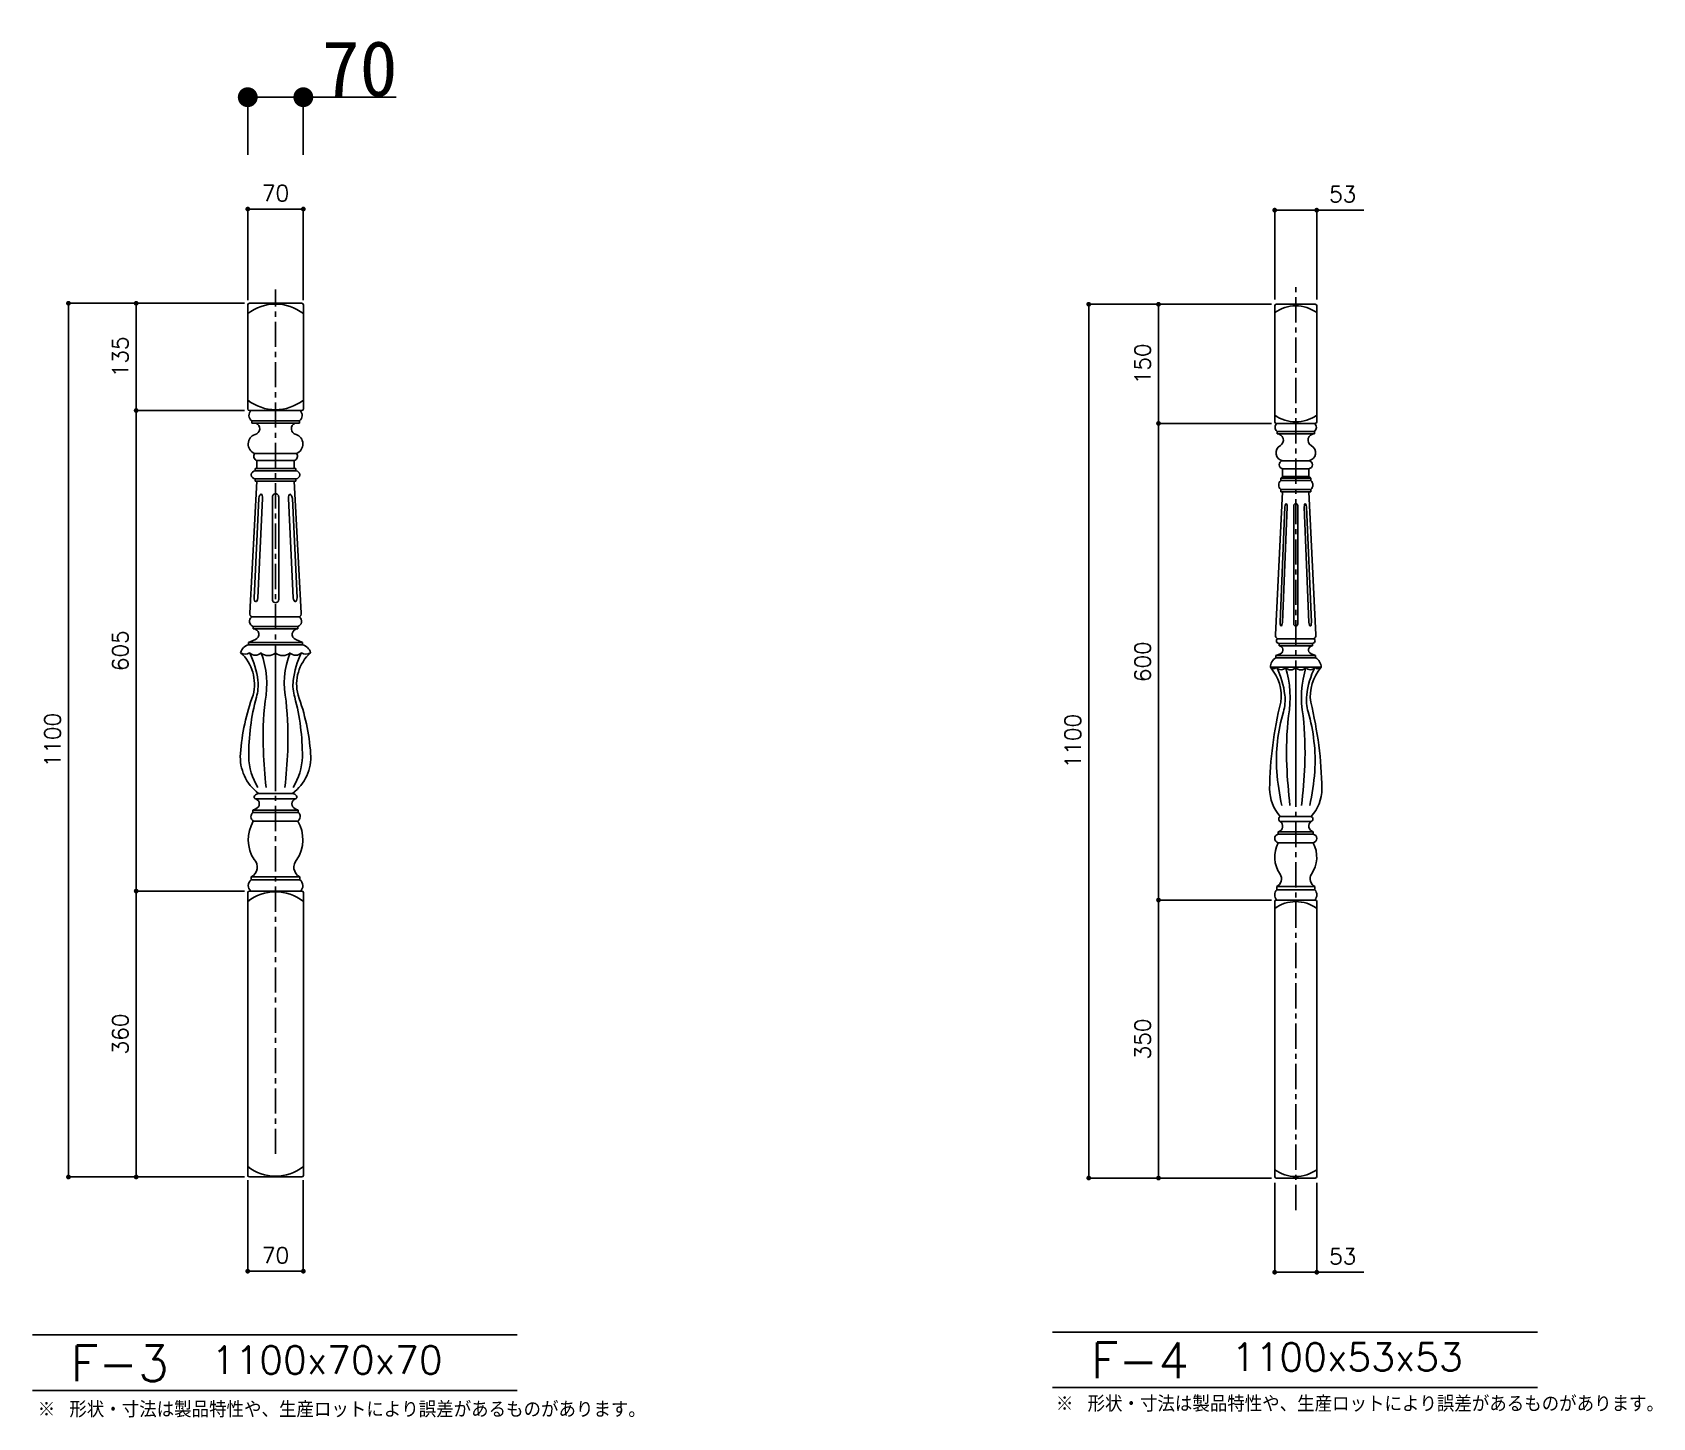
# Model space of a CAD drawing. Header units: millimetres. Extents: x -63086 to 144078, y -129912 to 13382.
# Drawn here: x -19935 to -17895, y -85373 to -83629 of the extents above; entities that cross this region are included whole.
import ezdxf

# ---------------------------------------------------------------- set-up
doc = ezdxf.new("R2010")
doc.units = ezdxf.units.MM
doc.linetypes.add('CENTER', pattern=[50.8, 31.75, -6.35, 6.35, -6.35])
doc.layers.get('0').update_dxf_attribs({"lineweight": 0})
for name, color, linetype in [('HOJO', 3, 'Continuous'), ('KIJUN', 7, 'Continuous'), ('SUNPOU', 70, 'Continuous'), ('WAKU', 1, 'Continuous')]:
    doc.layers.add(name, color=color, linetype=linetype)
doc.layers.add('展開建具用', color=250, linetype='Continuous', lineweight=9)
doc.styles.add('LIFE', font='romans', dxfattribs={"width": 0.7, "bigfont": 'extfont'})
doc.styles.get("Standard").update_dxf_attribs({"font": 'MS Mincho.ttf'})
doc.styles.add('SUNPOU', font='txt', dxfattribs={"bigfont": 'bigfont'})
doc.dimstyles.new('STANDARD$0', dxfattribs={"dimscale": 2, "dimtxt": 4.5, "dimasz": 1, "dimexe": 1, "dimexo": 2, "dimgap": 1, "dimtad": 3, "dimzin": 9, "dimdsep": 46, "dimtxsty": 'LIFE', "dimblk1": 'DOT', "dimblk2": 'DOT', "dimsah": 1, "dimcen": 0, "dimclrt": 3, "dimadec": 0, "dimazin": 0, "dimtfac": 1, "dimtdec": 4, "dimtmove": 0, "dimatfit": 3, "dimldrblk": 'DOT', "dimfxl": 1, "dimtolj": 1, "dimtzin": 0, "dimarcsym": 0})
doc.dimstyles.new('寸法', dxfattribs={"dimtxt": 70, "dimasz": 25, "dimexe": 1.5, "dimexo": 200, "dimtad": 1, "dimdec": 0, "dimtxsty": 'Standard', "dimblk": 'DOT', "dimcen": 2.5, "dimadec": 0, "dimazin": 0, "dimtfac": 1, "dimtdec": 0, "dimtmove": 0, "dimatfit": 3, "dimfxl": 200, "dimfxlon": 1, "dimarcsym": 0})

msp = doc.modelspace()

# ---------------------------------------------------------------- texts
at = {"layer": 'HOJO', "style": 'SUNPOU'}
for s, height, p in [('F-3', 45, (-19887.0179, -85326.9967)), ('1100x70x70', 35, (-19709.6823, -85317.8515)), ('F-4', 45, (-18602.1933, -85323.3207)), ('1100x53x53', 35, (-18424.8577, -85314.1755)), ('※ 形状・寸法は製品特性や、生産ロットにより誤差があるものがあります。', 20, (-18646.3366, -85365.614)), ('※ 形状・寸法は製品特性や、生産ロットにより誤差があるものがあります。', 20, (-19928.5876, -85372.7441))]:
    msp.add_text(s, height=height, dxfattribs=at).set_placement(p)

# ---------------------------------------------------------------- blocks, each defined once
blk = doc.blocks.new('_Dot')
at = {"color": 0, "linetype": 'ByBlock', "lineweight": -2}
blk.add_line((-0.5, 0), (-1, 0), dxfattribs=at)
at = {"color": 0, "linetype": 'ByBlock', "const_width": 0.5}
blk.add_lwpolyline([(-0.25, 0, 1), (0.25, 0, 1)], format="xyb", close=True, dxfattribs=at)
blk = doc.blocks.new('*D285')
at = {"layer": 'Defpoints', "color": 0, "transparency": 16777216}
for p in [(-19664.1, -85068), (-19594.1, -85068), (-19594.1, -85188.6)]:
    blk.add_point(p, dxfattribs=at)
at = {"layer": 'SUNPOU', "color": 70, "lineweight": -2, "transparency": 16777216}
for p, q in [((-19664.1, -85074), (-19664.1, -85188.6)), ((-19594.1, -85074), (-19594.1, -85188.6))]:
    blk.add_line(p, q, dxfattribs=at)
at = {"layer": 'SUNPOU', "color": 60, "lineweight": -2, "transparency": 16777216}
blk.add_line((-19658.1, -85188.6), (-19600.1, -85188.6), dxfattribs=at)
at = {"layer": 'SUNPOU', "color": 60, "lineweight": -2, "transparency": 16777216, "xscale": 6, "yscale": 6, "zscale": 6, "rotation": 180}
blk.add_blockref('_Dot', (-19664.1, -85188.6), dxfattribs=at)
at = {"layer": 'SUNPOU', "color": 60, "lineweight": -2, "transparency": 16777216, "xscale": 6, "yscale": 6, "zscale": 6}
blk.add_blockref('_Dot', (-19594.1, -85188.6), dxfattribs=at)
at = {"layer": 'SUNPOU', "color": 60, "transparency": 16777216, "insert": (-19629.1, -85168.6), "char_height": 20, "attachment_point": 5, "style": 'SUNPOU'}
blk.add_mtext('\\A1;70', dxfattribs=at)
blk = doc.blocks.new('*D286')
at = {"layer": 'Defpoints', "color": 0, "transparency": 16777216}
for p in [(-19662.1, -83970), (-19889.9, -85070), (-19662.1, -85070)]:
    blk.add_point(p, dxfattribs=at)
at = {"layer": 'SUNPOU', "color": 70, "lineweight": -2, "transparency": 16777216}
for p, q in [((-19668.1, -83970), (-19889.9, -83970)), ((-19668.1, -85070), (-19889.9, -85070))]:
    blk.add_line(p, q, dxfattribs=at)
at = {"layer": 'SUNPOU', "color": 60, "lineweight": -2, "transparency": 16777216}
blk.add_line((-19889.9, -83976), (-19889.9, -85064), dxfattribs=at)
at = {"layer": 'SUNPOU', "color": 60, "lineweight": -2, "transparency": 16777216, "xscale": 6, "yscale": 6, "zscale": 6}
for p, rotation in [((-19889.9, -83970), 90), ((-19889.9, -85070), 270)]:
    blk.add_blockref('_Dot', p, dxfattribs=dict(at, rotation=rotation))
at = {"layer": 'SUNPOU', "color": 60, "transparency": 16777216, "insert": (-19909.9, -84520), "char_height": 20, "attachment_point": 5, "rotation": 90, "style": 'SUNPOU'}
blk.add_mtext('\\A1;1100', dxfattribs=at)
blk = doc.blocks.new('*D287')
at = {"layer": 'Defpoints', "color": 0, "transparency": 16777216}
for p in [(-19594.1, -83851.4), (-19664.1, -83972), (-19594.1, -83972)]:
    blk.add_point(p, dxfattribs=at)
at = {"layer": 'SUNPOU', "color": 70, "lineweight": -2, "transparency": 16777216}
for p, q in [((-19664.1, -83966), (-19664.1, -83851.4)), ((-19594.1, -83966), (-19594.1, -83851.4))]:
    blk.add_line(p, q, dxfattribs=at)
at = {"layer": 'SUNPOU', "color": 60, "lineweight": -2, "transparency": 16777216}
blk.add_line((-19658.1, -83851.4), (-19600.1, -83851.4), dxfattribs=at)
at = {"layer": 'SUNPOU', "color": 60, "lineweight": -2, "transparency": 16777216, "xscale": 6, "yscale": 6, "zscale": 6, "rotation": 180}
blk.add_blockref('_Dot', (-19664.1, -83851.4), dxfattribs=at)
at = {"layer": 'SUNPOU', "color": 60, "lineweight": -2, "transparency": 16777216, "xscale": 6, "yscale": 6, "zscale": 6}
blk.add_blockref('_Dot', (-19594.1, -83851.4), dxfattribs=at)
at = {"layer": 'SUNPOU', "color": 60, "transparency": 16777216, "insert": (-19629.1, -83831.4), "char_height": 20, "attachment_point": 5, "style": 'SUNPOU'}
blk.add_mtext('\\A1;70', dxfattribs=at)
blk = doc.blocks.new('*D288')
at = {"layer": 'Defpoints', "color": 0, "transparency": 16777216}
for p in [(-19662.1, -84710), (-19804.6, -85070), (-19662.1, -85070)]:
    blk.add_point(p, dxfattribs=at)
at = {"layer": 'SUNPOU', "color": 70, "lineweight": -2, "transparency": 16777216}
for p, q in [((-19668.1, -84710), (-19804.6, -84710)), ((-19668.1, -85070), (-19804.6, -85070))]:
    blk.add_line(p, q, dxfattribs=at)
at = {"layer": 'SUNPOU', "color": 60, "lineweight": -2, "transparency": 16777216}
blk.add_line((-19804.6, -84716), (-19804.6, -85064), dxfattribs=at)
at = {"layer": 'SUNPOU', "color": 60, "lineweight": -2, "transparency": 16777216, "xscale": 6, "yscale": 6, "zscale": 6}
for p, rotation in [((-19804.6, -84710), 90), ((-19804.6, -85070), 270)]:
    blk.add_blockref('_Dot', p, dxfattribs=dict(at, rotation=rotation))
at = {"layer": 'SUNPOU', "color": 60, "transparency": 16777216, "insert": (-19824.6, -84890), "char_height": 20, "attachment_point": 5, "rotation": 90, "style": 'SUNPOU'}
blk.add_mtext('\\A1;360', dxfattribs=at)
blk = doc.blocks.new('*D289')
at = {"layer": 'Defpoints', "color": 0, "transparency": 16777216}
for p in [(-19662.1, -84105), (-19804.6, -84710), (-19662.1, -84710)]:
    blk.add_point(p, dxfattribs=at)
at = {"layer": 'SUNPOU', "color": 70, "lineweight": -2, "transparency": 16777216}
for p, q in [((-19668.1, -84105), (-19804.6, -84105)), ((-19668.1, -84710), (-19804.6, -84710))]:
    blk.add_line(p, q, dxfattribs=at)
at = {"layer": 'SUNPOU', "color": 60, "lineweight": -2, "transparency": 16777216}
blk.add_line((-19804.6, -84111), (-19804.6, -84704), dxfattribs=at)
at = {"layer": 'SUNPOU', "color": 60, "lineweight": -2, "transparency": 16777216, "xscale": 6, "yscale": 6, "zscale": 6}
for p, rotation in [((-19804.6, -84105), 90), ((-19804.6, -84710), 270)]:
    blk.add_blockref('_Dot', p, dxfattribs=dict(at, rotation=rotation))
at = {"layer": 'SUNPOU', "color": 60, "transparency": 16777216, "insert": (-19824.6, -84407.5), "char_height": 20, "attachment_point": 5, "rotation": 90, "style": 'SUNPOU'}
blk.add_mtext('\\A1;605', dxfattribs=at)
blk = doc.blocks.new('*D290')
at = {"layer": 'Defpoints', "color": 0, "transparency": 16777216}
for p in [(-19662.1, -83970), (-19804.6, -84105), (-19662.1, -84105)]:
    blk.add_point(p, dxfattribs=at)
at = {"layer": 'SUNPOU', "color": 70, "lineweight": -2, "transparency": 16777216}
for p, q in [((-19668.1, -83970), (-19804.6, -83970)), ((-19668.1, -84105), (-19804.6, -84105))]:
    blk.add_line(p, q, dxfattribs=at)
at = {"layer": 'SUNPOU', "color": 60, "lineweight": -2, "transparency": 16777216}
blk.add_line((-19804.6, -83976), (-19804.6, -84099), dxfattribs=at)
at = {"layer": 'SUNPOU', "color": 60, "lineweight": -2, "transparency": 16777216, "xscale": 6, "yscale": 6, "zscale": 6}
for p, rotation in [((-19804.6, -83970), 90), ((-19804.6, -84105), 270)]:
    blk.add_blockref('_Dot', p, dxfattribs=dict(at, rotation=rotation))
at = {"layer": 'SUNPOU', "color": 60, "transparency": 16777216, "insert": (-19824.6, -84037.5), "char_height": 20, "attachment_point": 5, "rotation": 90, "style": 'SUNPOU'}
blk.add_mtext('\\A1;135', dxfattribs=at)
blk = doc.blocks.new('*D291')
at = {"layer": 'Defpoints', "color": 0, "transparency": 16777216}
for p in [(-18370.8, -85071.3), (-18317.8, -85071.3), (-18317.8, -85189.9)]:
    blk.add_point(p, dxfattribs=at)
at = {"layer": 'SUNPOU', "color": 70, "lineweight": -2, "transparency": 16777216}
for p, q in [((-18370.8, -85077.3), (-18370.8, -85189.9)), ((-18317.8, -85077.3), (-18317.8, -85189.9))]:
    blk.add_line(p, q, dxfattribs=at)
at = {"layer": 'SUNPOU', "color": 60, "lineweight": -2, "transparency": 16777216}
for p, q in [((-18364.8, -85189.9), (-18323.8, -85189.9)), ((-18317.8, -85189.9), (-18258.4, -85189.9))]:
    blk.add_line(p, q, dxfattribs=at)
at = {"layer": 'SUNPOU', "color": 60, "lineweight": -2, "transparency": 16777216, "xscale": 6, "yscale": 6, "zscale": 6, "rotation": 180}
blk.add_blockref('_Dot', (-18370.8, -85189.9), dxfattribs=at)
at = {"layer": 'SUNPOU', "color": 60, "lineweight": -2, "transparency": 16777216, "xscale": 6, "yscale": 6, "zscale": 6}
blk.add_blockref('_Dot', (-18317.8, -85189.9), dxfattribs=at)
at = {"layer": 'SUNPOU', "color": 60, "transparency": 16777216, "insert": (-18285.1, -85169.9), "char_height": 20, "attachment_point": 5, "style": 'SUNPOU'}
blk.add_mtext('\\A1;53', dxfattribs=at)
blk = doc.blocks.new('*D292')
at = {"layer": 'Defpoints', "color": 0, "transparency": 16777216}
for p in [(-18368.8, -83971.3), (-18605, -85071.3), (-18370.8, -85071.3)]:
    blk.add_point(p, dxfattribs=at)
at = {"layer": 'SUNPOU', "color": 70, "lineweight": -2, "transparency": 16777216}
for p, q in [((-18374.8, -83971.3), (-18605, -83971.3)), ((-18376.8, -85071.3), (-18605, -85071.3))]:
    blk.add_line(p, q, dxfattribs=at)
at = {"layer": 'SUNPOU', "color": 60, "lineweight": -2, "transparency": 16777216}
blk.add_line((-18605, -83977.3), (-18605, -85065.3), dxfattribs=at)
at = {"layer": 'SUNPOU', "color": 60, "lineweight": -2, "transparency": 16777216, "xscale": 6, "yscale": 6, "zscale": 6}
for p, rotation in [((-18605, -83971.3), 90), ((-18605, -85071.3), 270)]:
    blk.add_blockref('_Dot', p, dxfattribs=dict(at, rotation=rotation))
at = {"layer": 'SUNPOU', "color": 60, "transparency": 16777216, "insert": (-18625, -84521.3), "char_height": 20, "attachment_point": 5, "rotation": 90, "style": 'SUNPOU'}
blk.add_mtext('\\A1;1100', dxfattribs=at)
blk = doc.blocks.new('*D293')
at = {"layer": 'Defpoints', "color": 0, "transparency": 16777216}
for p in [(-18317.8, -83852.8), (-18370.8, -83971.3), (-18317.8, -83971.3)]:
    blk.add_point(p, dxfattribs=at)
at = {"layer": 'SUNPOU', "color": 70, "lineweight": -2, "transparency": 16777216}
for p, q in [((-18370.8, -83965.3), (-18370.8, -83852.8)), ((-18317.8, -83965.3), (-18317.8, -83852.8))]:
    blk.add_line(p, q, dxfattribs=at)
at = {"layer": 'SUNPOU', "color": 60, "lineweight": -2, "transparency": 16777216}
for p, q in [((-18364.8, -83852.8), (-18323.8, -83852.8)), ((-18317.8, -83852.8), (-18258.4, -83852.8))]:
    blk.add_line(p, q, dxfattribs=at)
at = {"layer": 'SUNPOU', "color": 60, "lineweight": -2, "transparency": 16777216, "xscale": 6, "yscale": 6, "zscale": 6, "rotation": 180}
blk.add_blockref('_Dot', (-18370.8, -83852.8), dxfattribs=at)
at = {"layer": 'SUNPOU', "color": 60, "lineweight": -2, "transparency": 16777216, "xscale": 6, "yscale": 6, "zscale": 6}
blk.add_blockref('_Dot', (-18317.8, -83852.8), dxfattribs=at)
at = {"layer": 'SUNPOU', "color": 60, "transparency": 16777216, "insert": (-18285.1, -83832.8), "char_height": 20, "attachment_point": 5, "style": 'SUNPOU'}
blk.add_mtext('\\A1;53', dxfattribs=at)
blk = doc.blocks.new('*D294')
at = {"layer": 'Defpoints', "color": 0, "transparency": 16777216}
for p in [(-18368.8, -83971.3), (-18517.1, -84121.3), (-18368.8, -84121.3)]:
    blk.add_point(p, dxfattribs=at)
at = {"layer": 'SUNPOU', "color": 70, "lineweight": -2, "transparency": 16777216}
for p, q in [((-18374.8, -83971.3), (-18517.1, -83971.3)), ((-18374.8, -84121.3), (-18517.1, -84121.3))]:
    blk.add_line(p, q, dxfattribs=at)
at = {"layer": 'SUNPOU', "color": 60, "lineweight": -2, "transparency": 16777216}
blk.add_line((-18517.1, -83977.3), (-18517.1, -84115.3), dxfattribs=at)
at = {"layer": 'SUNPOU', "color": 60, "lineweight": -2, "transparency": 16777216, "xscale": 6, "yscale": 6, "zscale": 6}
for p, rotation in [((-18517.1, -83971.3), 90), ((-18517.1, -84121.3), 270)]:
    blk.add_blockref('_Dot', p, dxfattribs=dict(at, rotation=rotation))
at = {"layer": 'SUNPOU', "color": 60, "transparency": 16777216, "insert": (-18537.1, -84046.3), "char_height": 20, "attachment_point": 5, "rotation": 90, "style": 'SUNPOU'}
blk.add_mtext('\\A1;150', dxfattribs=at)
blk = doc.blocks.new('*D295')
at = {"layer": 'Defpoints', "color": 0, "transparency": 16777216}
for p in [(-18368.8, -84121.3), (-18517.1, -84721.3), (-18368.8, -84721.3)]:
    blk.add_point(p, dxfattribs=at)
at = {"layer": 'SUNPOU', "color": 70, "lineweight": -2, "transparency": 16777216}
for p, q in [((-18374.8, -84121.3), (-18517.1, -84121.3)), ((-18374.8, -84721.3), (-18517.1, -84721.3))]:
    blk.add_line(p, q, dxfattribs=at)
at = {"layer": 'SUNPOU', "color": 60, "lineweight": -2, "transparency": 16777216}
blk.add_line((-18517.1, -84127.3), (-18517.1, -84715.3), dxfattribs=at)
at = {"layer": 'SUNPOU', "color": 60, "lineweight": -2, "transparency": 16777216, "xscale": 6, "yscale": 6, "zscale": 6}
for p, rotation in [((-18517.1, -84121.3), 90), ((-18517.1, -84721.3), 270)]:
    blk.add_blockref('_Dot', p, dxfattribs=dict(at, rotation=rotation))
at = {"layer": 'SUNPOU', "color": 60, "transparency": 16777216, "insert": (-18537.1, -84421.3), "char_height": 20, "attachment_point": 5, "rotation": 90, "style": 'SUNPOU'}
blk.add_mtext('\\A1;600', dxfattribs=at)
blk = doc.blocks.new('*D296')
at = {"layer": 'Defpoints', "color": 0, "transparency": 16777216}
for p in [(-18368.8, -84721.3), (-18517.1, -85071.3), (-18368.8, -85071.3)]:
    blk.add_point(p, dxfattribs=at)
at = {"layer": 'SUNPOU', "color": 70, "lineweight": -2, "transparency": 16777216}
for p, q in [((-18374.8, -84721.3), (-18517.1, -84721.3)), ((-18374.8, -85071.3), (-18517.1, -85071.3))]:
    blk.add_line(p, q, dxfattribs=at)
at = {"layer": 'SUNPOU', "color": 60, "lineweight": -2, "transparency": 16777216}
blk.add_line((-18517.1, -84727.3), (-18517.1, -85065.3), dxfattribs=at)
at = {"layer": 'SUNPOU', "color": 60, "lineweight": -2, "transparency": 16777216, "xscale": 6, "yscale": 6, "zscale": 6}
for p, rotation in [((-18517.1, -84721.3), 90), ((-18517.1, -85071.3), 270)]:
    blk.add_blockref('_Dot', p, dxfattribs=dict(at, rotation=rotation))
at = {"layer": 'SUNPOU', "color": 60, "transparency": 16777216, "insert": (-18537.1, -84896.3), "char_height": 20, "attachment_point": 5, "rotation": 90, "style": 'SUNPOU'}
blk.add_mtext('\\A1;350', dxfattribs=at)
blk = doc.blocks.new('*D297')
at = {"layer": 'Defpoints', "color": 0, "ltscale": 10, "transparency": 16777216}
for p in [(-19594.1, -83710.6), (-19664.1, -83983), (-19594.1, -83983)]:
    blk.add_point(p, dxfattribs=at)
at = {"layer": '展開建具用', "color": 0, "lineweight": -2, "ltscale": 10, "transparency": 16777216}
for p, q in [((-19664.1, -83783), (-19664.1, -83709.1)), ((-19639.1, -83710.6), (-19619.1, -83710.6)), ((-19594.1, -83783), (-19594.1, -83709.1)), ((-19594.1, -83710.6), (-19477, -83710.6))]:
    blk.add_line(p, q, dxfattribs=at)
at = {"layer": '展開建具用', "color": 0, "lineweight": -2, "ltscale": 10, "transparency": 16777216, "xscale": 25, "yscale": 25, "zscale": 25, "rotation": 180}
blk.add_blockref('_Dot', (-19664.1, -83710.6), dxfattribs=at)
at = {"layer": '展開建具用', "color": 0, "lineweight": -2, "ltscale": 10, "transparency": 16777216, "xscale": 25, "yscale": 25, "zscale": 25}
blk.add_blockref('_Dot', (-19594.1, -83710.6), dxfattribs=at)
at = {"layer": '展開建具用', "color": 0, "ltscale": 10, "transparency": 16777216, "insert": (-19523.1, -83675), "char_height": 70, "attachment_point": 5}
blk.add_mtext('70', dxfattribs=at)

# ---------------------------------------------------------------- dimensions: what is measured, and where the dimension line sits
at = {"layer": 'SUNPOU'}
for base, p1, p2, picture, middle in [((-19594.0865, -83851.431), (-19664.0865, -83971.9936), (-19594.0865, -83971.9936), '*D287', (-19629.0865, -83831.431)), ((-18317.7619, -83852.755), (-18370.7619, -83971.3176), (-18317.7619, -83971.3176), '*D293', (-18285.0952, -83832.755)), ((-19594.0865, -85188.5562), (-19664.0865, -85067.9936), (-19594.0865, -85067.9936), '*D285', (-19629.0865, -85168.5562)), ((-18317.7619, -85189.8802), (-18370.7619, -85071.3176), (-18317.7619, -85071.3176), '*D291', (-18285.0952, -85169.8802))]:
    dim = msp.add_linear_dim(base=base, p1=p1, p2=p2, dimstyle='STANDARD$0', override={"dimtxt": 10, "dimasz": 3, "dimexe": 0, "dimexo": 3, "dimgap": 5, "dimtad": 1, "dimdec": 0, "dimtxsty": 'SUNPOU', "dimblk": 'Dot', "dimclrd": 60, "dimclre": 70, "dimclrt": 60, "dimtfac": 0.064286, "dimtdec": 0}, dxfattribs=at)
    dim.commit()
    dim.dimension.update_dxf_attribs({"geometry": picture, "text_midpoint": middle})
for base, p1, p2, picture, middle in [((-19889.8657, -85069.9936), (-19662.0865, -83969.9936), (-19662.0865, -85069.9936), '*D286', (-19909.8657, -84519.9936)), ((-19804.6382, -84104.9936), (-19662.0865, -83969.9936), (-19662.0865, -84104.9936), '*D290', (-19824.6382, -84037.4936)), ((-18605.0411, -85071.3176), (-18368.7619, -83971.3176), (-18370.7619, -85071.3176), '*D292', (-18625.0411, -84521.3176)), ((-18517.0961, -84121.3176), (-18368.7619, -83971.3176), (-18368.7619, -84121.3176), '*D294', (-18537.0961, -84046.3176)), ((-19804.6382, -84709.9936), (-19662.0865, -84104.9936), (-19662.0865, -84709.9936), '*D289', (-19824.6382, -84407.4936)), ((-18517.0961, -84721.3176), (-18368.7619, -84121.3176), (-18368.7619, -84721.3176), '*D295', (-18537.0961, -84421.3176)), ((-19804.6382, -85069.9936), (-19662.0865, -84709.9936), (-19662.0865, -85069.9936), '*D288', (-19824.6382, -84889.9936)), ((-18517.0961, -85071.3176), (-18368.7619, -84721.3176), (-18368.7619, -85071.3176), '*D296', (-18537.0961, -84896.3176))]:
    dim = msp.add_linear_dim(base=base, p1=p1, p2=p2, angle=90, dimstyle='STANDARD$0', override={"dimtxt": 10, "dimasz": 3, "dimexe": 0, "dimexo": 3, "dimgap": 5, "dimtad": 1, "dimdec": 0, "dimtxsty": 'SUNPOU', "dimblk": 'Dot', "dimclrd": 60, "dimclre": 70, "dimclrt": 60, "dimtfac": 0.064286, "dimtdec": 0}, dxfattribs=at)
    dim.commit()
    dim.dimension.update_dxf_attribs({"geometry": picture, "text_midpoint": middle})
at = {"layer": '展開建具用', "ltscale": 10}
dim = msp.add_linear_dim(base=(-19594.0865, -83710.5943), p1=(-19664.0865, -83982.9936), p2=(-19594.0865, -83982.9936), dimstyle='寸法', dxfattribs=at)
dim.commit()
dim.dimension.update_dxf_attribs({"geometry": '*D297', "text_midpoint": (-19523.0615, -83674.9693)})

# ---------------------------------------------------------------- linework, layer by layer
at = {"layer": 'KIJUN', "linetype": 'CENTER'}
for p, q in [((-19629.0865, -85040.9965), (-19629.0865, -83952.6334)), ((-18344.2619, -85111.7962), (-18344.2619, -83948.9574))]:
    msp.add_line(p, q, dxfattribs=at)
at = {"layer": 'KIJUN'}
for p, q in [((-19664.0865, -84102.9936), (-19664.0865, -83971.9936)), ((-19662.0865, -83969.9936), (-19596.0865, -83969.9936)), ((-19594.0865, -84102.9936), (-19594.0865, -83971.9936)), ((-18370.7619, -84119.3176), (-18370.7619, -83973.3176)), ((-18368.7619, -83971.3176), (-18319.7619, -83971.3176)), ((-18317.7619, -84119.3176), (-18317.7619, -83973.3176)), ((-19596.0865, -84104.9936), (-19662.0865, -84104.9936)), ((-19599.0865, -84117.9936), (-19659.0865, -84117.9936)), ((-19659.0865, -84120.9936), (-19659.0865, -84117.9936)), ((-19599.0865, -84120.9936), (-19659.0865, -84120.9936)), ((-19599.0865, -84120.9936), (-19599.0865, -84117.9936)), ((-18319.7619, -84121.3176), (-18368.7619, -84121.3176)), ((-18320.7619, -84131.3176), (-18367.7619, -84131.3176)), ((-18367.7619, -84134.3176), (-18367.7619, -84131.3176)), ((-18320.7619, -84134.3176), (-18367.7619, -84134.3176)), ((-18320.7619, -84134.3176), (-18320.7619, -84131.3176)), ((-19602.5865, -84158.9936), (-19655.5865, -84158.9936)), ((-19603.5865, -84177.9936), (-19654.5865, -84177.9936)), ((-19654.5865, -84180.9936), (-19654.5865, -84177.9936)), ((-19654.5865, -84180.9936), (-19603.5865, -84180.9936)), ((-19605.5865, -84167.9936), (-19652.5865, -84167.9936)), ((-19652.5865, -84177.9936), (-19652.5865, -84167.9936)), ((-19605.5865, -84177.9936), (-19605.5865, -84167.9936)), ((-19603.5865, -84180.9936), (-19603.5865, -84177.9936)), ((-18327.7619, -84168.3176), (-18360.7619, -84168.3176)), ((-18327.7619, -84178.3176), (-18360.7619, -84178.3176)), ((-18360.7619, -84188.3176), (-18360.7619, -84178.3176)), ((-18327.7619, -84188.3176), (-18327.7619, -84178.3176)), ((-19652.5865, -84193.9936), (-19661.5578, -84360.1519)), ((-19654.5865, -84190.9936), (-19603.5865, -84190.9936)), ((-19654.5865, -84193.9936), (-19654.5865, -84190.9936)), ((-19654.5865, -84193.9936), (-19603.5865, -84193.9936)), ((-19605.5865, -84193.9936), (-19596.6152, -84360.1519)), ((-19603.5865, -84193.9936), (-19603.5865, -84190.9936)), ((-18360.7619, -84207.3176), (-18369.7332, -84387.476)), ((-18363.2619, -84190.3176), (-18360.7619, -84188.3176)), ((-18325.2619, -84190.3176), (-18363.2619, -84190.3176)), ((-18363.2619, -84193.3176), (-18363.2619, -84190.3176)), ((-18363.2619, -84193.3176), (-18325.2619, -84193.3176)), ((-18363.2619, -84204.3176), (-18325.2619, -84204.3176)), ((-18363.2619, -84207.3176), (-18363.2619, -84204.3176)), ((-18363.2619, -84207.3176), (-18325.2619, -84207.3176)), ((-18327.7619, -84188.3176), (-18360.7619, -84188.3176)), ((-18325.2619, -84190.3176), (-18327.7619, -84188.3176)), ((-18327.7619, -84207.3176), (-18318.7906, -84387.476)), ((-18325.2619, -84193.3176), (-18325.2619, -84190.3176)), ((-18325.2619, -84207.3176), (-18325.2619, -84204.3176)), ((-19650.306, -84215.6577), (-19656.2157, -84340.7316)), ((-19645.3101, -84215.8608), (-19651.2198, -84340.9347)), ((-19633.0865, -84214.1442), (-19633.0865, -84342.8429)), ((-19625.0865, -84214.1442), (-19625.0865, -84342.8429)), ((-19612.8629, -84215.8608), (-19606.9532, -84340.9347)), ((-19607.867, -84215.6577), (-19601.9573, -84340.7316)), ((-18357.9814, -84226.331), (-18363.8911, -84371.7063)), ((-18354.9845, -84226.4679), (-18360.8942, -84371.8432)), ((-18346.7619, -84224.8176), (-18346.7619, -84373.8176)), ((-18341.7619, -84224.8176), (-18341.7619, -84373.8176)), ((-18333.5393, -84226.4679), (-18327.6296, -84371.8432)), ((-18330.5424, -84226.331), (-18324.6327, -84371.7063)), ((-19599.0865, -84364.9936), (-19659.0865, -84364.9936)), ((-19601.0865, -84376.9936), (-19657.0865, -84376.9936)), ((-19657.0865, -84376.9936), (-19657.0865, -84379.9936)), ((-19601.0865, -84379.9936), (-19657.0865, -84379.9936)), ((-19601.0865, -84376.9936), (-19601.0865, -84379.9936)), ((-19663.0865, -84396.9936), (-19654.5309, -84393.3591)), ((-19663.0865, -84396.9936), (-19595.0865, -84396.9936)), ((-19663.0865, -84396.9936), (-19663.0865, -84399.9936)), ((-19663.0865, -84399.9936), (-19595.0865, -84399.9936)), ((-19629.0865, -84409.9936), (-19629.0865, -84584.084)), ((-19629.0865, -84409.9936), (-19629.0865, -84579.4464)), ((-19595.0865, -84396.9936), (-19603.6421, -84393.3591)), ((-19595.0865, -84396.9936), (-19595.0865, -84399.9936)), ((-18369.2619, -84413.3176), (-18363.484, -84411.2196)), ((-18321.2619, -84392.3176), (-18367.2619, -84392.3176)), ((-18323.2619, -84398.3176), (-18365.2619, -84398.3176)), ((-18365.2619, -84398.3176), (-18365.2619, -84401.3176)), ((-18323.2619, -84401.3176), (-18365.2619, -84401.3176)), ((-18319.2619, -84413.3176), (-18325.0398, -84411.2196)), ((-18323.2619, -84398.3176), (-18323.2619, -84401.3176)), ((-18312.2619, -84428.3176), (-18376.2619, -84428.3176)), ((-18369.2619, -84413.3176), (-18319.2619, -84413.3176)), ((-18369.2619, -84413.3176), (-18369.2619, -84416.3176)), ((-18369.2619, -84416.3176), (-18319.2619, -84416.3176)), ((-18344.2619, -84428.3176), (-18344.2619, -84602.4081)), ((-18344.2619, -84428.3176), (-18344.2619, -84602.4081)), ((-18319.2619, -84413.3176), (-18319.2619, -84416.3176)), ((-19653.7774, -84593.9936), (-19604.3956, -84593.9936)), ((-19650.5865, -84586.9936), (-19607.5865, -84586.9936)), ((-19657.5865, -84607.9936), (-19653.8085, -84606.3991)), ((-19657.5865, -84607.9936), (-19600.5865, -84607.9936)), ((-19657.5865, -84610.9936), (-19657.5865, -84607.9936)), ((-19657.5865, -84610.9936), (-19600.5865, -84610.9936)), ((-19600.5865, -84607.9936), (-19604.3645, -84606.3991)), ((-19600.5865, -84610.9936), (-19600.5865, -84607.9936)), ((-19601.0865, -84621.9936), (-19657.0865, -84621.9936)), ((-18366.2619, -84635.3176), (-18322.2619, -84635.3176)), ((-18366.2619, -84638.3176), (-18366.2619, -84635.3176)), ((-18363.7619, -84616.3176), (-18324.7619, -84616.3176)), ((-18363.7619, -84622.3176), (-18324.7619, -84622.3176)), ((-18322.2619, -84638.3176), (-18322.2619, -84635.3176)), ((-18366.2619, -84638.3176), (-18322.2619, -84638.3176)), ((-18322.2619, -84649.3176), (-18366.2619, -84649.3176)), ((-19598.5865, -84691.9936), (-19659.5865, -84691.9936)), ((-19659.5865, -84691.9936), (-19659.5865, -84695.9936)), ((-19598.5865, -84695.9936), (-19659.5865, -84695.9936)), ((-19598.5865, -84691.9936), (-19598.5865, -84695.9936)), ((-19664.0865, -85067.9936), (-19664.0865, -84711.9936)), ((-19596.0865, -84709.9936), (-19662.0865, -84709.9936)), ((-19594.0865, -85067.9936), (-19594.0865, -84711.9936)), ((-18320.2619, -84704.3176), (-18368.2619, -84704.3176)), ((-18368.2619, -84704.3176), (-18368.2619, -84708.3176)), ((-18320.2619, -84708.3176), (-18368.2619, -84708.3176)), ((-18320.2619, -84704.3176), (-18320.2619, -84708.3176)), ((-18370.7619, -85069.3176), (-18370.7619, -84723.3176)), ((-18319.7619, -84721.3176), (-18368.7619, -84721.3176)), ((-18317.7619, -85069.3176), (-18317.7619, -84723.3176)), ((-19596.0865, -85069.9936), (-19662.0865, -85069.9936)), ((-18319.7619, -85071.3176), (-18368.7619, -85071.3176))]:
    msp.add_line(p, q, dxfattribs=at)
for centre, radius, start, end in [((-19662.0865, -83971.9936), 2, 90, 180), ((-19629.0865, -84028.0352), 57.0417, 52.1507112, 127.8492888), ((-19596.0865, -83971.9936), 2, 0, 90), ((-18368.7619, -83973.3176), 2, 90, 180), ((-18344.2619, -84018.8158), 45.4982, 54.3776427, 125.6223573), ((-18319.7619, -83973.3176), 2, 0, 90), ((-19629.0865, -84046.9519), 57.0417, 232.1507112, 307.8492888), ((-19662.0865, -84102.9936), 2, 180, 270), ((-19654.4306, -84111.3049), 8.1496, 129.2461901, 235.1590063), ((-19603.7424, -84111.3049), 8.1496, 304.8409937, 50.7538099), ((-19596.0865, -84102.9936), 2, 270, 0), ((-19656.378, -84127.9063), 7.4244, 281.8276772, 68.6039558), ((-19601.795, -84127.9063), 7.4244, 111.3960442, 258.1723228), ((-18344.2619, -84073.8194), 45.4982, 234.3776427, 305.6223573), ((-18368.7619, -84119.3176), 2, 180, 270), ((-18363.9975, -84126.3176), 6.2587, 126.9756057, 233.0243943), ((-18324.5263, -84126.3176), 6.2587, 306.9756057, 53.0243943), ((-18319.7619, -84119.3176), 2, 270, 0), ((-19650.8462, -84147.2174), 12.6944, 108.4143713, 248.0736572), ((-19607.3268, -84147.2174), 12.6944, 291.9263428, 71.5856287), ((-18367.8175, -84142.3398), 8.0224, 300.9907891, 89.6032017), ((-18320.7063, -84142.3398), 8.0224, 90.3967983, 239.0092109), ((-19650.5412, -84162.3118), 6.0387, 146.6675653, 250.2023323), ((-19607.6318, -84162.3118), 6.0387, 289.7976677, 33.3324347), ((-18359.027, -84158.2777), 10.1887, 117.2158401, 260.196005), ((-18329.4968, -84158.2777), 10.1887, 279.803995, 62.7841599), ((-19654.5801, -84185.9936), 5, 90.0736612, 269.9263388), ((-19603.5929, -84185.9936), 5, 270.0736612, 89.9263388), ((-18360.2311, -84173.3176), 5.0281, 96.0597547, 263.9402453), ((-18328.2927, -84173.3176), 5.0281, 276.0597547, 83.9402453), ((-18358.4389, -84198.8176), 7.3152, 131.2481119, 228.7518881), ((-18330.085, -84198.8176), 7.3152, 311.2481119, 48.7518881), ((-19629.0865, -84213.9963), 4.0027, 357.8821032, 182.1178968), ((-18344.2619, -84224.8176), 2.5, 0, 180), ((-19629.0865, -84342.9908), 4.0027, 177.8821032, 2.1178968), ((-19654.9534, -84370.4714), 6.8622, 127.0354661, 251.8891783), ((-19656.4755, -84360.6093), 5.1028, 174.857394, 239.2244543), ((-19603.2196, -84370.4714), 6.8622, 288.1108217, 52.9645339), ((-19601.6975, -84360.6093), 5.1028, 300.7755457, 5.142606), ((-19656.999, -84386.9039), 6.9109, 290.9238493, 90.7255507), ((-19601.174, -84386.9039), 6.9109, 89.2744493, 249.0761507), ((-18364.6509, -84387.9334), 5.1028, 174.857394, 239.2244543), ((-18344.2619, -84373.8176), 2.5, 180, 0), ((-18323.8729, -84387.9334), 5.1028, 300.7755457, 5.142606), ((-19659.9192, -84413.1609), 13.5429, 103.5250991, 166.4749009), ((-19709.052, -84449.4938), 53.4209, 345.1278217, 47.6817052), ((-19667.3909, -84402.5646), 9.361, 232.5234488, 307.4765512), ((-19654.5452, -84403.7234), 9.51, 221.2489373, 318.7510627), ((-19759.373, -84457.9365), 108.8092, 6.8327164, 26.1430866), ((-19750.0053, -84449.3157), 109.8866, 348.5562671, 20.9677637), ((-19638.2408, -84400.3107), 13.3251, 226.6071214, 313.3928786), ((-19619.9322, -84400.3107), 13.3251, 226.6071214, 313.3928786), ((-19508.1677, -84449.3157), 109.8866, 159.0322363, 191.4437329), ((-19603.6278, -84403.7234), 9.51, 221.2489373, 318.7510627), ((-19498.8, -84457.9365), 108.8092, 153.8569134, 173.1672836), ((-19549.121, -84449.4938), 53.4209, 132.3182948, 194.8721783), ((-19590.7821, -84402.5646), 9.361, 232.5234488, 307.4765512), ((-19598.2538, -84413.1609), 13.5429, 13.5250991, 76.4749009), ((-18365.2011, -84394.964), 3.3541, 127.9084187, 268.9614789), ((-18365.4016, -84406.4533), 5.1376, 291.9163133, 88.4417258), ((-18323.1222, -84406.4533), 5.1376, 91.5582742, 248.0836867), ((-18323.3227, -84394.964), 3.3541, 271.0385211, 52.0915813), ((-18361.6701, -84428.7878), 14.5994, 121.3327855, 178.1543402), ((-18417.359, -84464.5561), 54.7923, 351.786274, 41.4051725), ((-18372.3163, -84424.7962), 5.2885, 221.7488777, 318.2511223), ((-18362.7583, -84424.8182), 6.614, 211.9440433, 328.0559567), ((-18466.0484, -84476.2605), 108.8092, 6.8327164, 26.1430866), ((-18350.7039, -84423.8299), 7.851, 214.86239, 325.13761), ((-18481.4134, -84466.4454), 129.9852, 349.8098063, 17.057048), ((-18337.8199, -84423.8299), 7.851, 214.86239, 325.13761), ((-18207.1104, -84466.4454), 129.9852, 162.942952, 190.1901937), ((-18325.7655, -84424.8182), 6.614, 211.9440433, 328.0559567), ((-18222.4754, -84476.2605), 108.8092, 153.8569134, 173.1672836), ((-18271.1649, -84464.5561), 54.7923, 138.5948275, 188.213726), ((-18316.2075, -84424.7962), 5.2885, 221.7488777, 318.2511223), ((-18326.8537, -84428.7878), 14.5994, 1.8456598, 58.6672145), ((-19704.2567, -84450.843), 53.2427, 343.4362069, 6.3098106), ((-19553.9162, -84450.843), 53.2427, 173.6901894, 196.5637931), ((-19394.7008, -84558.4211), 279.4421, 160.0782648, 175.5906938), ((-19376.9206, -84539.7926), 285.9815, 165.0510991, 180.2454371), ((-19208.8115, -84517.0651), 435.9199, 173.9496152, 182.1693566), ((-20049.3615, -84517.0651), 435.9199, 357.8306434, 6.0503848), ((-19881.2523, -84539.7926), 285.9815, 359.7545629, 14.9489009), ((-19863.4722, -84558.4211), 279.4421, 4.4093062, 19.9217352), ((-17881.8687, -84590.2071), 495.473, 166.2433228, 178.9719755), ((-18410.9321, -84469.167), 53.2427, 343.4362069, 6.3098106), ((-18277.5917, -84469.167), 53.2427, 173.6901894, 196.5637931), ((-18806.6551, -84590.2071), 495.473, 1.0280245, 13.7566772), ((-18142.7586, -84546.4453), 225.8457, 164.0400446, 183.296105), ((-17919.9869, -84535.3891), 435.9199, 173.9496152, 182.1693566), ((-18768.5369, -84535.3891), 435.9199, 357.8306434, 6.0503848), ((-18545.7652, -84546.4453), 225.8457, 356.703895, 15.9599554), ((-18887.0724, -84499.264), 758.123, 182.5932995, 186.0712063), ((-20371.1006, -84499.264), 758.123, 353.9287937, 357.4067005), ((-19616.4154, -84541.2888), 57.0665, 175.626713, 233.216391), ((-19583.5313, -84538.1657), 79.4194, 182.0579256, 211.3175036), ((-19641.7576, -84541.2888), 57.0665, 306.783609, 4.373287), ((-19674.6417, -84538.1657), 79.4194, 328.6824964, 357.9420744), ((-17598.2478, -84517.588), 758.123, 182.5932995, 186.4237975), ((-19090.276, -84517.588), 758.123, 353.5762025, 357.4067005), ((-17998.8926, -84526.5142), 370.802, 185.0929023, 191.8104753), ((-18689.6313, -84526.5142), 370.802, 348.1895247, 354.9070977), ((-19653.7774, -84591.6844), 2.3091, 134.9555606, 270), ((-19646.9724, -84598.0275), 11.6108, 108.1359652, 136.6031296), ((-19656.276, -84600.1901), 6.6813, 291.6730479, 68.0390952), ((-19601.897, -84600.1901), 6.6813, 111.9609048, 248.3269521), ((-19611.2006, -84598.0275), 11.6108, 43.3968704, 71.8640348), ((-19604.3956, -84591.6844), 2.3091, 270, 45.0444394), ((-18322.4938, -84580.2963), 54.7777, 181.0682929, 221.1163861), ((-18366.03, -84580.2963), 54.7777, 318.8836139, 358.9317071), ((-19653.1408, -84616.3029), 6.9248, 129.9407257, 235.2643987), ((-19605.0322, -84616.3029), 6.9248, 304.7356013, 50.0592743), ((-19617.5175, -84645.355), 45.9506, 149.4424606, 213.0108997), ((-19640.6555, -84645.355), 45.9506, 326.9891003, 30.5575394), ((-18368.0897, -84628.2257), 7.3236, 284.4524392, 53.7765067), ((-18362.5093, -84619.3176), 3.251, 112.6613718, 247.3386282), ((-18320.4341, -84628.2257), 7.3236, 126.2234933, 255.5475608), ((-18326.0145, -84619.3176), 3.251, 292.6613718, 67.3386282), ((-18365.1362, -84643.8176), 5.614, 101.5667084, 258.4332916), ((-18332.1649, -84667.2852), 38.5414, 152.2128242, 214.1217278), ((-18356.3589, -84667.2852), 38.5414, 325.8782722, 27.7871758), ((-18323.3876, -84643.8176), 5.614, 281.5667084, 78.4332916), ((-19665.5964, -84679.9181), 13.4884, 296.4594093, 44.948973), ((-19592.5766, -84679.9181), 13.4884, 135.051027, 243.5405907), ((-19655.025, -84703.1654), 8.4996, 122.4577506, 233.4514324), ((-19603.148, -84703.1654), 8.4996, 306.5485676, 57.5422494), ((-18372.8351, -84694.7982), 10.5609, 295.6599765, 33.9184182), ((-18315.6887, -84694.7982), 10.5609, 146.0815818, 244.3400235), ((-19662.0865, -84711.9936), 2, 90, 180), ((-19629.0865, -84768.0352), 57.0417, 52.1507112, 127.8492888), ((-19596.0865, -84711.9936), 2, 0, 90), ((-18361.1072, -84714.8176), 9.6664, 137.7450694, 222.2549306), ((-18327.4166, -84714.8176), 9.6664, 317.7450694, 42.2549306), ((-18368.7619, -84723.3176), 2, 90, 180), ((-18344.2619, -84768.8158), 45.4982, 54.3776427, 125.6223573), ((-18319.7619, -84723.3176), 2, 0, 90), ((-19629.0865, -85011.9519), 57.0417, 232.1507112, 307.8492888), ((-18344.2619, -85023.8194), 45.4982, 234.3776427, 305.6223573), ((-19662.0865, -85067.9936), 2, 180, 270), ((-19596.0865, -85067.9936), 2, 270, 0), ((-18368.7619, -85069.3176), 2, 180, 270), ((-18319.7619, -85069.3176), 2, 270, 0)]:
    msp.add_arc(centre, radius, start, end, dxfattribs=at)
at = {"layer": 'KIJUN', "extrusion": (0, 0, -1)}
for centre, major_axis, ratio, start_param, end_param in [((-19648.5162, -84221.796), (1.3941, 11.3541), 0.257191911, -1.031503807, 0.989470251), ((-18356.8976, -84231.9952), (0.7234, 9.623), 0.19097604, -0.955892512, 0.944665609), ((-19604.521, -84340.0126), (-0.5035, 5.5814), 0.450558921, 1.740488676, 4.587182759), ((-18326.2515, -84370.1247), (-0.4614, 6.1685), 0.251565095, 1.848867065, 4.448921024)]:
    msp.add_ellipse(centre, major_axis=major_axis, ratio=ratio, start_param=start_param, end_param=end_param, dxfattribs=at)
at = {"layer": 'KIJUN'}
for centre, major_axis, ratio, start_param, end_param in [((-19609.6568, -84221.796), (-1.3941, 11.3541), 0.257191911, -1.031503807, 0.989470251), ((-18331.6262, -84231.9952), (-0.7234, 9.623), 0.19097604, -0.955892512, 0.944665609), ((-19653.652, -84340.0126), (0.5035, 5.5814), 0.450558921, 1.740488676, 4.587182759), ((-18362.2723, -84370.1247), (0.4614, 6.1685), 0.251565095, 1.848867065, 4.448921024)]:
    msp.add_ellipse(centre, major_axis=major_axis, ratio=ratio, start_param=start_param, end_param=end_param, dxfattribs=at)
at = {"layer": 'WAKU'}
for p, q in [((-19935.2878, -85268.8298), (-19324.6388, -85268.8298)), ((-18650.4632, -85265.1538), (-18039.8142, -85265.1538)), ((-19935.2878, -85338.8298), (-19324.6388, -85338.8298)), ((-18650.4632, -85335.1538), (-18039.8142, -85335.1538))]:
    msp.add_line(p, q, dxfattribs=at)

msp.set_redraw_order([(e.dxf.handle, doc.entitydb.next_handle()) for e in msp.query("TEXT MTEXT ATTDEF DIMENSION ARC_DIMENSION")])  # texts and dimensions are drawn at this point

doc.saveas('drawing.dxf')
